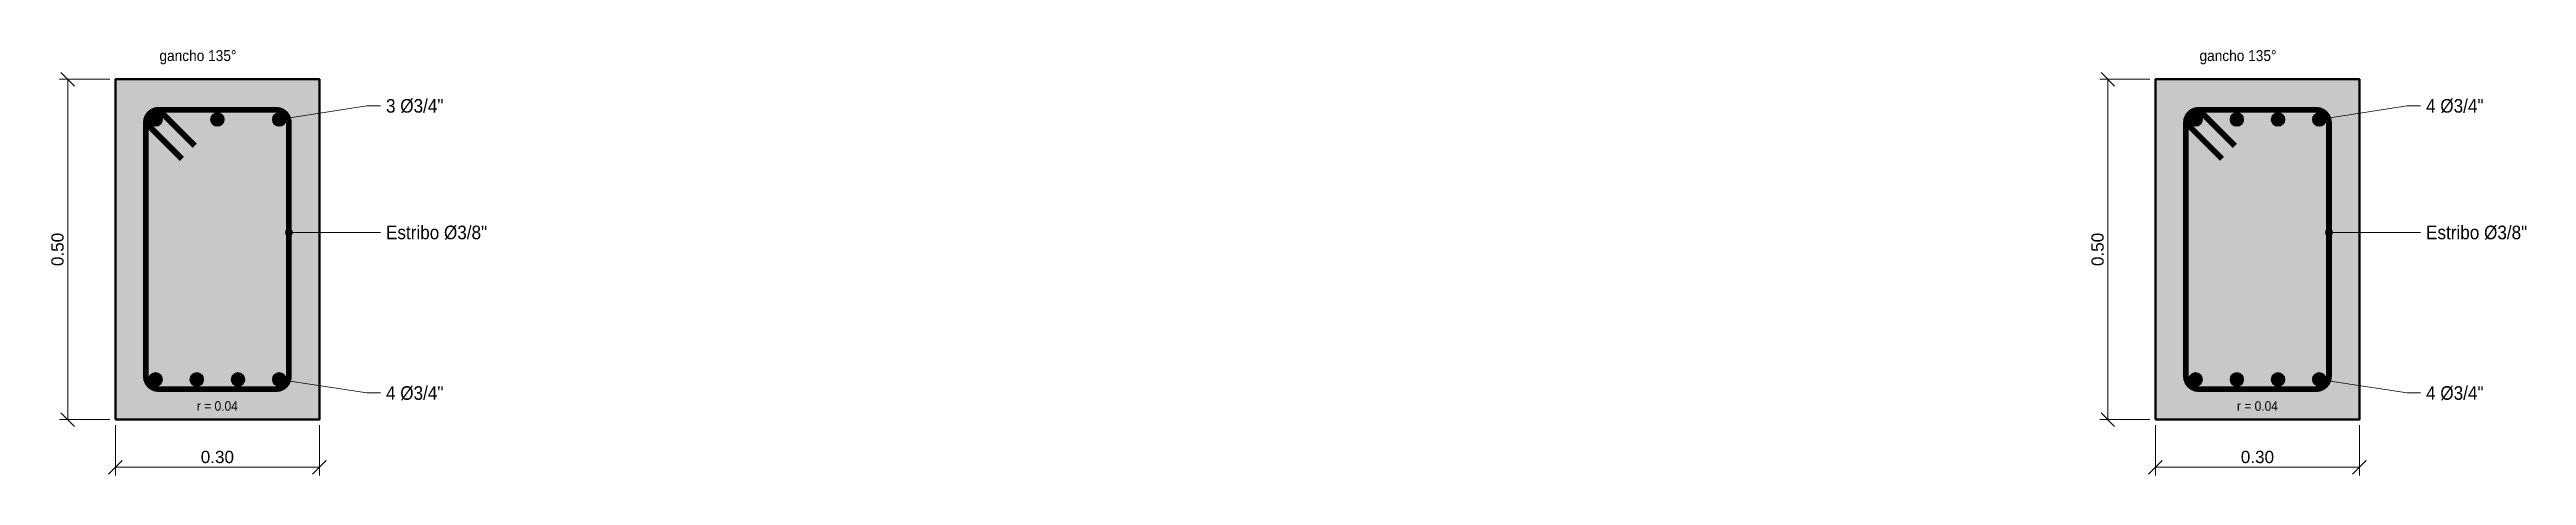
# Model space of a CAD drawing. Header units: metres. Extents: x 99 to 431, y 0 to 4.
# Drawn here: x 399.903 to 403.546, y -0.082 to 0.544 of the extents above; entities that cross this region are included whole.
import ezdxf
from ezdxf.enums import TextEntityAlignment as Align

# ---------------------------------------------------------------- set-up
doc = ezdxf.new("R2010")
doc.units = ezdxf.units.M
for name, color, linetype, lineweight in [('E-ACERO', 1, 'Continuous', 35), ('E-ACERO-TXT', 7, 'Continuous', 18), ('E-CORTE', 7, 'Continuous', 50), ('E-CORTE-ACH', 254, 'Continuous', 0), ('E-COTA', 7, 'Continuous', 13)]:
    doc.layers.add(name, color=color, linetype=linetype, lineweight=lineweight)
doc.styles.add('ARIAL', font='arial.ttf')
doc.dimstyles.new('COTA10', dxfattribs={"dimtxt": 0.018, "dimasz": 0.012, "dimexe": 0.012, "dimexo": 0.008, "dimgap": 0.006, "dimtad": 1, "dimzin": 0, "dimdsep": 46, "dimtxsty": 'ARIAL', "dimtsz": 0.01, "dimcen": 2.5, "dimclrd": 7, "dimclre": 7, "dimclrt": 7, "dimazin": 3, "dimtfac": 1, "dimtmove": 2, "dimatfit": 3, "dimlwd": 13, "dimlwe": 13})

msp = doc.modelspace()

# ---------------------------------------------------------------- texts
at = {"layer": 'E-ACERO-TXT', "style": 'ARIAL', "width": 0.9}
for p in [(400.0648, 0.522), (403.0648, 0.522)]:
    msp.add_text('gancho 135°', height=0.016, dxfattribs=at).set_placement(p, align=Align.BOTTOM_LEFT)
for s, p in [('3 Ø3/4"', (400.398, 0.461)), ('4 Ø3/4"', (403.398, 0.461)), ('Estribo Ø3/8"', (400.398, 0.275)), ('Estribo Ø3/8"', (403.398, 0.275)), ('4 Ø3/4"', (400.398, 0.0391)), ('4 Ø3/4"', (403.398, 0.0391))]:
    msp.add_text(s, height=0.02, dxfattribs=at).set_placement(p, align=Align.MIDDLE_LEFT)
for p in [(400.15, 0.02), (403.15, 0.02)]:
    msp.add_text('r = 0.04', height=0.014, dxfattribs=at).set_placement(p, align=Align.MIDDLE_CENTER)

# ---------------------------------------------------------------- dimensions: what is measured, and where the dimension line sits
at = {"layer": 'E-COTA'}
for base, p1, p2 in [((399.93, 0), (400, 0), (400, 0.5)), ((402.93, 0), (403, 0), (403, 0.5))]:
    msp.add_linear_dim(base=base, p1=p1, p2=p2, angle=90, dimstyle='COTA10', override={"dimdec": 2}, dxfattribs=at).render()
for base, p1, p2 in [((400, -0.07), (400, 0), (400.3, 0)), ((403, -0.07), (403, 0), (403.3, 0))]:
    msp.add_linear_dim(base=base, p1=p1, p2=p2, dimstyle='COTA10', override={"dimdec": 2}, dxfattribs=at).render()

# ---------------------------------------------------------------- hatches: boundary and pattern name
at = {"layer": 'E-ACERO'}
h = msp.add_hatch(color=256, dxfattribs=at)
edge = h.paths.add_edge_path()
edge.add_arc((400.0591, 0.441), 0.00953, 0, 360)
h = msp.add_hatch(color=256, dxfattribs=at)
edge = h.paths.add_edge_path()
edge.add_arc((400.15, 0.441), 0.00953, 0, 360)
h = msp.add_hatch(color=256, dxfattribs=at)
edge = h.paths.add_edge_path()
edge.add_arc((400.2409, 0.441), 0.00953, 0, 360)
h = msp.add_hatch(color=256, dxfattribs=at)
edge = h.paths.add_edge_path()
edge.add_arc((403.0591, 0.441), 0.00953, 0, 360)
h = msp.add_hatch(color=256, dxfattribs=at)
edge = h.paths.add_edge_path()
edge.add_arc((403.1197, 0.441), 0.00953, 0, 360)
h = msp.add_hatch(color=256, dxfattribs=at)
edge = h.paths.add_edge_path()
edge.add_arc((403.1803, 0.441), 0.00953, 0, 360)
h = msp.add_hatch(color=256, dxfattribs=at)
edge = h.paths.add_edge_path()
edge.add_arc((403.2409, 0.441), 0.00953, 0, 360)
h = msp.add_hatch(color=256, dxfattribs=at)
edge = h.paths.add_edge_path()
edge.add_arc((400.0591, 0.059), 0.00953, 0, 360)
h = msp.add_hatch(color=256, dxfattribs=at)
edge = h.paths.add_edge_path()
edge.add_arc((400.1197, 0.059), 0.00953, 0, 360)
h = msp.add_hatch(color=256, dxfattribs=at)
edge = h.paths.add_edge_path()
edge.add_arc((400.1803, 0.059), 0.00953, 0, 360)
h = msp.add_hatch(color=256, dxfattribs=at)
edge = h.paths.add_edge_path()
edge.add_arc((400.2409, 0.059), 0.00953, 0, 360)
h = msp.add_hatch(color=256, dxfattribs=at)
edge = h.paths.add_edge_path()
edge.add_arc((403.0591, 0.059), 0.00953, 0, 360)
h = msp.add_hatch(color=256, dxfattribs=at)
edge = h.paths.add_edge_path()
edge.add_arc((403.1197, 0.059), 0.00953, 0, 360)
h = msp.add_hatch(color=256, dxfattribs=at)
edge = h.paths.add_edge_path()
edge.add_arc((403.1803, 0.059), 0.00953, 0, 360)
h = msp.add_hatch(color=256, dxfattribs=at)
edge = h.paths.add_edge_path()
edge.add_arc((403.2409, 0.059), 0.00953, 0, 360)
at = {"layer": 'E-ACERO-TXT'}
h = msp.add_hatch(color=256, dxfattribs=at)
edge = h.paths.add_edge_path()
edge.add_arc((400.2409, 0.441), 0.005, 0, 360)
h = msp.add_hatch(color=256, dxfattribs=at)
edge = h.paths.add_edge_path()
edge.add_arc((403.2409, 0.441), 0.005, 0, 360)
h = msp.add_hatch(color=256, dxfattribs=at)
edge = h.paths.add_edge_path()
edge.add_arc((400.2552, 0.275), 0.005, 0, 360)
h = msp.add_hatch(color=256, dxfattribs=at)
edge = h.paths.add_edge_path()
edge.add_arc((403.2552, 0.275), 0.005, 0, 360)
h = msp.add_hatch(color=256, dxfattribs=at)
edge = h.paths.add_edge_path()
edge.add_arc((400.2409, 0.059), 0.005, 0, 360)
h = msp.add_hatch(color=256, dxfattribs=at)
edge = h.paths.add_edge_path()
edge.add_arc((403.2409, 0.059), 0.005, 0, 360)
at = {"layer": 'E-CORTE-ACH'}
for points in [[(400, 0), (400.3, 0), (400.3, 0.5), (400, 0.5)], [(403, 0), (403.3, 0), (403.3, 0.5), (403, 0.5)]]:
    msp.add_hatch(color=256, dxfattribs=at).paths.add_polyline_path(points)

# ---------------------------------------------------------------- linework, layer by layer
at = {"layer": 'E-ACERO', "const_width": 0.00857}
for points in [[(400.2362, 0.0448), (400.2411, 0.0454), (400.2457, 0.0473), (400.2497, 0.0503), (400.2527, 0.0543), (400.2546, 0.0589), (400.2552, 0.0638), (400.2552, 0.4362), (400.2546, 0.4411), (400.2527, 0.4457), (400.2497, 0.4497), (400.2457, 0.4527), (400.2411, 0.4546), (400.2362, 0.4552), (400.0638, 0.4552), (400.0589, 0.4546), (400.0543, 0.4527), (400.0503, 0.4497), (400.0473, 0.4457), (400.0454, 0.4411), (400.0448, 0.4362), (400.0448, 0.0638), (400.0454, 0.0589), (400.0473, 0.0543), (400.0503, 0.0503), (400.0543, 0.0473), (400.0589, 0.0454), (400.0638, 0.0448)], [(403.2362, 0.0448), (403.2411, 0.0454), (403.2457, 0.0473), (403.2497, 0.0503), (403.2527, 0.0543), (403.2546, 0.0589), (403.2552, 0.0638), (403.2552, 0.4362), (403.2546, 0.4411), (403.2527, 0.4457), (403.2497, 0.4497), (403.2457, 0.4527), (403.2411, 0.4546), (403.2362, 0.4552), (403.0638, 0.4552), (403.0589, 0.4546), (403.0543, 0.4527), (403.0503, 0.4497), (403.0473, 0.4457), (403.0454, 0.4411), (403.0448, 0.4362), (403.0448, 0.0638), (403.0454, 0.0589), (403.0473, 0.0543), (403.0503, 0.0503), (403.0543, 0.0473), (403.0589, 0.0454), (403.0638, 0.0448)]]:
    msp.add_lwpolyline(points, close=True, dxfattribs=at)
for points in [[(400.0448, 0.4362), (400.0978, 0.3832)], [(400.0638, 0.4552), (400.1168, 0.4022)], [(403.0448, 0.4362), (403.0978, 0.3832)], [(403.0638, 0.4552), (403.1168, 0.4022)]]:
    msp.add_lwpolyline(points, dxfattribs=at)
at = {"layer": 'E-ACERO'}
for centre in [(400.0591, 0.441), (400.15, 0.441), (400.2409, 0.441), (403.0591, 0.441), (403.1197, 0.441), (403.1803, 0.441), (403.2409, 0.441), (400.0591, 0.059), (400.1197, 0.059), (400.1803, 0.059), (400.2409, 0.059), (403.0591, 0.059), (403.1197, 0.059), (403.1803, 0.059), (403.2409, 0.059)]:
    msp.add_circle(centre, 0.00953, dxfattribs=at)
at = {"layer": 'E-ACERO-TXT'}
for points in [[(400.2409, 0.441), (400.37, 0.461), (400.39, 0.461)], [(403.2409, 0.441), (403.37, 0.461), (403.39, 0.461)], [(400.2552, 0.275), (400.37, 0.275), (400.39, 0.275)], [(403.2552, 0.275), (403.37, 0.275), (403.39, 0.275)], [(400.2409, 0.059), (400.37, 0.0391), (400.39, 0.0391)], [(403.2409, 0.059), (403.37, 0.0391), (403.39, 0.0391)]]:
    msp.add_lwpolyline(points, dxfattribs=at)
for centre in [(400.2409, 0.441), (403.2409, 0.441), (400.2552, 0.275), (403.2552, 0.275), (400.2409, 0.059), (403.2409, 0.059)]:
    msp.add_circle(centre, 0.005, dxfattribs=at)
at = {"layer": 'E-CORTE'}
for points in [[(400, 0), (400.3, 0), (400.3, 0.5), (400, 0.5)], [(403, 0), (403.3, 0), (403.3, 0.5), (403, 0.5)]]:
    msp.add_lwpolyline(points, close=True, dxfattribs=at)

msp.set_redraw_order([(e.dxf.handle, doc.entitydb.next_handle()) for e in msp.query("TEXT MTEXT ATTDEF DIMENSION ARC_DIMENSION")])  # texts and dimensions are drawn at this point

doc.saveas('drawing.dxf')
